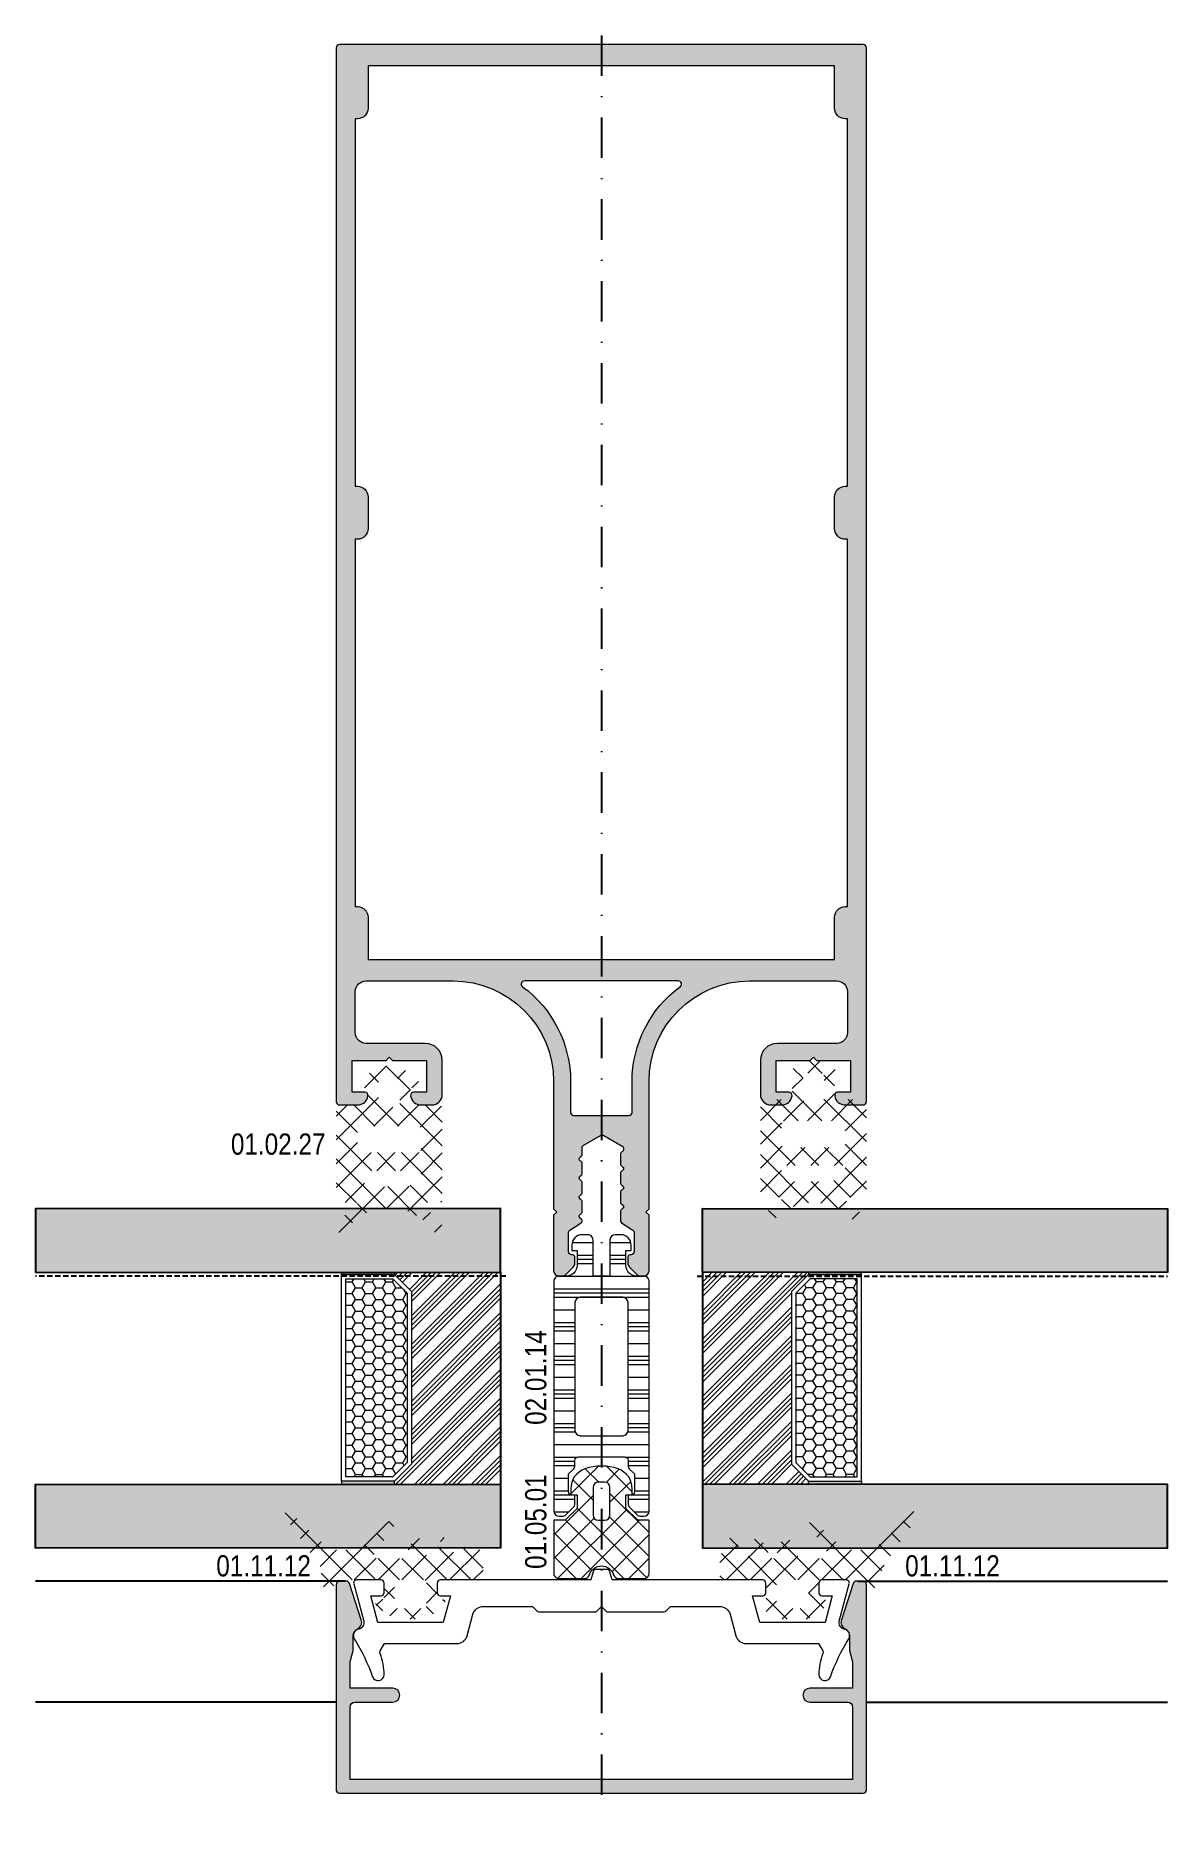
# Model space of a CAD drawing. Header units: millimetres. Extents: x 2641 to 2748, y 1210 to 1378.
import ezdxf

# ---------------------------------------------------------------- set-up
doc = ezdxf.new("R2010")
doc.units = ezdxf.units.MM
doc.linetypes.add('DASHDOT', pattern=[25.399999999999995, 12.7, -6.349999999999999, 0, -6.349999999999999])
doc.linetypes.add('DASHED', pattern=[0.75, 0.5, -0.25])
for name, color, linetype, lineweight in [('ATR-tr.', 252, 'Continuous', 20), ('epdm hatch', 253, 'Continuous', 9), ('Main_Line', 7, 'Continuous', 15), ('PVC_Hatch', 253, 'Continuous', 9), ('YAZI AKSESUAR', 8, 'Continuous', 20)]:
    doc.layers.add(name, color=color, linetype=linetype, lineweight=lineweight)
doc.layers.add('Açılım aksesuarı', color=252, linetype='Continuous')
doc.layers.add('PROFİL HATCH', color=7, linetype='Continuous')
doc.styles.add('arialnarrow', font='ARIALN.TTF')
pattern_1 = [(44.99999999999999, (-1354.26957618342, -1442.329655085805), (-1.347038418160373, 1.347038418160373), []), (44.99999999999999, (-1353.82056318342, -1442.329655085805), (-1.347038418160373, 1.347038418160373), []), (44.99999999999999, (-1353.37155018342, -1442.329655085805), (-1.347038418160373, 1.347038418160373), []), (44.99999999999999, (-1352.92253618342, -1442.329655085805), (-1.347038418160373, 1.347038418160373), [])]

msp = doc.modelspace()

# ---------------------------------------------------------------- texts
at = {"color": 252, "true_color": 0x939598, "style": 'arialnarrow'}
for s, p in [('02.01.14', (2689.139089749469, 1247.215222458494)), ('01.05.01', (2689.139089749469, 1233.629316601862))]:
    msp.add_text(s, height=2, rotation=90, dxfattribs=at).set_placement(p)
at = {"layer": 'YAZI AKSESUAR', "color": 8, "lineweight": -2, "style": 'arialnarrow'}
for s, p in [('01.02.27', (2659.392104575774, 1272.69533765405)), ('01.11.12', (2658.015005192054, 1232.921745881849)), ('01.11.12', (2722.981550794855, 1232.921745881849))]:
    msp.add_text(s, height=2, dxfattribs=at).set_placement(p)

# ---------------------------------------------------------------- blocks, each defined once
blk = doc.blocks.new('01.02.27')
at = {"layer": 'epdm hatch'}
h = blk.add_hatch(dxfattribs=at)
h.set_pattern_fill('ANSI37', color=256, scale=0.5, angle=-1.27e-14)
h.set_pattern_definition([(44.99999999999999, (-2648.9332735049, 4028.596076162783), (-1.122532015133643, 1.122532015133644), []), (134.9999999999999, (-2648.9332735049, 4028.596076162783), (-1.122532015133644, -1.122532015133643), [])])
edge = h.paths.add_edge_path()
edge.add_line((3.900000000000545, 0.9999999999995453), (2.506133619036972, 2.657450886987589))
edge.add_arc((2.199997961543431, 2.399999999999181), 0.4000000000001013, 40.06282681631955, 180)
edge.add_line((1.799997961542885, 2.399999999999181), (1.799997961542658, 1.999999999999545))
edge.add_line((1.799997961542885, 1.999999999999545), (0.1999999999998181, 1.999999999999545))
edge.add_line((0.1999999999998181, 1.999999999999545), (0.2000000000002728, 4.699999999854753))
edge.add_arc((-0.0999999999994543, 4.699999999853844), 0.2999999999997386, 1.737346e-10, 90.00000000000006)
edge.add_line((-0.0999999999994543, 4.999999999854026), (-8.699999999999363, 4.99999999985448))
edge.add_arc((-8.699999999999363, 4.699999999853844), 0.3000000000006822, 89.99999999999999, 179.9999999998263)
edge.add_line((-9, 4.699999999854753), (-9, 3.210940297826255))
edge.add_arc((-9.200000000017099, 3.210940297823526), 0.2000000000170762, -148.8089361195269, 7.815970093361102e-10, ccw=False)
edge.add_arc((-14.50375927095137, 2.2737e-12), 5.999999999998833, 31.19106387946671, 55.3255694485918)
edge.add_arc((-11.37474014883673, 4.523189066735994), 0.5000000000002374, 55.32556944867064, 235.3255694486278)
edge.add_arc((-14.50375927095137, -4.547e-13), 4.999999999999945, -55.32556944859732, 55.32556944859812, ccw=False)
edge.add_arc((-11.37474014883673, -4.523189066735085), 0.4999999999991155, 124.6744305514611, 304.6744305514101)
edge.add_arc((-14.50375927095274, 4.0927e-12), 6.000000000002659, 304.6744305513942, 328.8089361205148)
edge.add_arc((-9.200000000017099, -3.210940297821707), 0.2000000000167749, -1.3026806300331373e-09, 148.8089361192028, ccw=False)
edge.add_line((-9, -3.210940297826255), (-9, -4.699999999853844))
edge.add_arc((-8.699999999999363, -4.699999999853844), 0.300000000000648, 180, 269.9999999998263)
edge.add_line((-8.700000000000273, -4.999999999854935), (-0.1000000000003638, -4.999999999853571))
edge.add_arc((-0.1000000000003638, -4.699999999852934), 0.3000000000006822, 270, 359.9999999998263)
edge.add_line((0.2000000000002728, -4.699999999853844), (0.2000000000002728, -2.000000000000454))
edge.add_line((0.2000000000002728, -2.000000000000454), (1.799997961542885, -2.000000000000454))
edge.add_line((1.799997961542885, -2.000000000000454), (1.799997961543112, -2.40000000000009))
edge.add_arc((2.199997961543431, -2.40000000000009), 0.4000000000001013, 180, 319.9371731836805)
edge.add_line((2.506133619036972, -2.657450886988499), (3.900000000000545, -1.000000000000454))
edge.add_line((3.900000000000545, -1.000000000000454), (3.900000000000545, 0.9999999999995453))
edge = h.paths.add_edge_path(flags=16)
edge.add_line((2.400000000000545, 0.9999999999995453), (0.3000000000006366, 0.9999999999995453))
edge.add_arc((0.3000000000001819, 0.6999999999993634), 0.3, 89.99999999995656, 179.9999999998262)
edge.add_line((4.547e-13, 0.7000000000002728), (4.547e-13, -0.7000000000002728))
edge.add_arc((0.3000000000010914, -0.7000000000002728), 0.3000000000004206, 180, 269.9999999999565)
edge.add_line((0.3000000000006366, -1.000000000000454), (2.400000000000545, -1.000000000000454))
edge.add_arc((2.400000000000545, -0.7000000000002728), 0.2999999999997727, 269.9999999999999, 359.9999999998263)
edge.add_line((2.700000000000272, -0.7000000000011825), (2.700000000000272, 0.6999999999993634))
edge.add_arc((2.40000000000009, 0.6999999999993634), 0.3000000000001934, 0, 89.99999999991317)
edge = h.paths.add_edge_path(flags=16)
edge.add_line((-6.303759270951559, 2.999999999854935), (-6.752768909188944, 2.999999999854026))
edge.add_arc((-6.75276890917803, 2.69999999986112), 0.299999999993243, 90.0000000021278, 168.207019897735)
edge.add_arc((-9.200000000018463, 3.210940297824436), 2.200000000019005, 313.2945127495186, 348.2070198956545, ccw=False)
edge.add_arc((-14.50375927094774, 4.547e-13), 6.999999999996044, -13.294512750054196, 13.294512750044419, ccw=False)
edge.add_arc((-9.200000000022555, -3.210940297818069), 2.200000000021386, 11.79298010411378, 46.70548725036599, ccw=False)
edge.add_arc((-6.75276890917803, -2.699999999862029), 0.2999999999927512, 191.7929801024526, 269.9999999978721)
edge.add_line((-6.752768909188944, -2.999999999854935), (-6.303759270951559, -2.999999999854935))
edge.add_arc((-6.303759270952014, -2.699999999854753), 0.3000000000002274, 270.0000000000868, 360)
edge.add_line((-6.003759270951832, -2.699999999854753), (-6.003759270951832, 2.699999999854753))
edge.add_arc((-6.303759270952014, 2.699999999854753), 0.2999999999998525, 0, 89.99999999995653)
edge = h.paths.add_edge_path(flags=16)
edge.add_arc((-2.100000000000363, 2.699999999853844), 0.3000000000004206, 1.736583e-10, 89.99999999995653)
edge.add_line((-2.099999999999909, 2.999999999854935), (-4.000000000000454, 2.999999999854935))
edge.add_arc((-4.000000000000909, 2.699999999854753), 0.3000000000000455, 89.99999999995653, 180)
edge.add_line((-4.300000000000636, 2.699999999854753), (-4.300000000000181, -2.699999999853844))
edge.add_arc((-4, -2.699999999852934), 0.3000000000001934, 180.0000000001737, 269.9999999999132)
edge.add_line((-4.000000000000454, -2.999999999854026), (-2.099999999999909, -2.999999999854935))
edge.add_arc((-2.100000000000363, -2.699999999854753), 0.3000000000002274, 270.0000000000868, 360)
edge.add_line((-1.800000000000181, -2.699999999854753), (-1.799999999999727, 2.699999999854753))
blk = doc.blocks.new('01.11.12')
at = {"layer": 'epdm hatch'}
h = blk.add_hatch(dxfattribs=at)
h.set_pattern_fill('ANSI37', color=256, scale=0.5, angle=90)
h.set_pattern_definition([(135, (-4030.594639775126, -2604.333275173783), (-1.122532015133644, -1.122532015133644), []), (225, (-4030.594639775126, -2604.333275173783), (1.122532015133643, -1.122532015133644), [])])
edge = h.paths.add_edge_path(flags=16)
edge.add_arc((1.199999999999818, -2.399999999984174), 0.3, -90, 0, ccw=False)
edge.add_line((1.199999999999818, -2.699999999983447), (-1.199999999999818, -2.699999999983447))
edge.add_arc((-1.199999999999818, -2.399999999984174), 0.3, 180, 270, ccw=False)
edge.add_line((-1.5, -2.399999999984174), (-1.5, -0.3000000000001819))
edge.add_arc((-1.199999999999818, -0.3000000000001819), 0.3, 90, 180, ccw=False)
edge.add_line((-1.199999999999818, 9.095e-13), (1.199999999999818, -9.095e-13))
edge.add_arc((1.199999999999818, -0.3000000000001819), 0.3, 0, 90, ccw=False)
edge.add_line((1.5, -0.3000000000001819), (1.5, -2.399999999984174))
edge = h.paths.add_edge_path()
edge.add_line((5.317483498866749, 3.73446322646032), (4.765616011040037, 2.224264554931323))
edge.add_arc((4.48401931508215, 2.327721313172332), 0.29999999999979, 200.0736561446742, 339.82700277454995, ccw=False)
edge.add_line((4.202243666155482, 2.224752950692163), (3.650555131298006, 3.73446322646032))
edge.add_arc((3.264982094752667, 3.587438677003774), 0.412653346834456, 20.87256910000115, 153.6519777379621)
edge.add_line((2.895197341155835, 3.770583484904818), (2.110045599697059, 2.185296156377262))
edge.add_arc((1.845135303322877, 2.326088680588327), 0.2999999999990133, 200.172997225154, 332.01058644425234, ccw=False)
edge.add_line((1.563538607365444, 2.222631922349137), (1.008101814341443, 3.73446322646032))
edge.add_arc((0.6225287777961058, 3.587438677003774), 0.412653346834456, 20.87256910000115, 153.6519777379621)
edge.add_line((0.2527440241992735, 3.770583484904818), (-0.5324077172581383, 2.185296156375443))
edge.add_arc((-0.7973180136332303, 2.326088680590146), 0.2999999999997825, 269.99999999999994, 332.0105864437203, ccw=False)
edge.add_line((-0.7973180136332303, 2.026088680589055), (-3.119424572232674, 2.026088680589055))
edge.add_arc((-3.119424572233583, 2.326088680590146), 0.2999999999996985, 144.6816059277627, 270.0000000001737, ccw=False)
edge.add_line((-3.364210182516217, 2.499524562109399), (-1.595798163918516, 5.007296733360817))
edge.add_arc((-1.876658204196246, 5.205351515395705), 0.3436685305809106, 324.8095610865568, 493.612131284019)
edge.add_line((-2.113711428671194, 5.454176409001775), (-4.784359946923359, 2.909873732852247))
edge.add_arc((-4.993559196613205, 3.124898554510764), 0.2999999999994834, 270, 314.2132466520508, ccw=False)
edge.add_line((-4.993559196613205, 2.824898554511491), (-7.514754269689547, 2.824898554511491))
edge.add_arc((-7.514754269689547, 3.124898554510764), 0.2999999999992763, 225.8464527348068, 270, ccw=False)
edge.add_line((-7.723729360561264, 2.909655874275813), (-11.2990861239432, 6.380902857960791))
edge.add_arc((-11.53847999863683, 6.134329072509899), 0.3436685305817847, 45.84645273497129, 215.1488419986829)
edge.add_line((-11.81948375327465, 5.936478247917875), (-8.460278393089538, 1.16546290968381))
edge.add_arc((-8.70557616954784, 0.9927521663494189), 0.2999999999979044, 3.474269760772586e-10, 35.148841998898774, ccw=False)
edge.add_line((-8.405576169549931, 0.9927521663512379), (-8.405576169549931, -0.254257709398189))
edge.add_arc((-7.905576169583582, -0.254257709398189), 0.4999999999664625, 180, 269.9999999967692)
edge.add_line((-7.905576169611777, -0.7542577093636283), (-7.498253827610824, -0.7542577093636283))
edge.add_arc((-7.498253827610824, -0.4542577093643559), 0.2999999999998594, 270, 355.6276906174754)
edge.add_line((-7.199126913557847, -0.4771288547008226), (-7.199126913557847, -0.2771288547019139))
edge.add_arc((-6.899999999597639, -0.2999999998946805), 0.2999999998964831, 90.000000025534, 175.6276906434896, ccw=False)
edge.add_line((-6.899999999731335, 9.095e-13), (-2.5, -9.095e-13))
edge.add_line((-2.5, -9.095e-13), (-2.5, -1.800000000000181))
edge.add_line((-2.5, -1.800000000000181), (-2.900000000000545, -1.800000000000181))
edge.add_arc((-2.900000000000545, -2.199999999999818), 0.3999999999998919, 90, 234.2667560820658)
edge.add_line((-3.133604918727542, -2.524697924148313), (-1.5, -3.699999999983447))
edge.add_line((-1.5, -3.699999999983447), (1.5, -3.699999999983447))
edge.add_line((1.5, -3.699999999983447), (3.133604918727542, -2.524697924148313))
edge.add_arc((2.900000000000545, -2.199999999997999), 0.3999999999998919, 305.733243917782, 450)
edge.add_line((2.900000000000545, -1.800000000000181), (2.5, -1.800000000000181))
edge.add_line((2.5, -1.800000000000181), (2.500000000000909, -9.095e-13))
edge.add_line((2.500000000000909, -9.095e-13), (6.548445241278386, -9.095e-13))
edge.add_arc((6.548445241277477, 0.3000000000020009), 0.300000000001205, 270.0000000001737, 360)
edge.add_line((6.848445241278568, 0.3000000000020009), (6.848445241278568, 2.134353128255497))
edge.add_arc((6.548445241278386, 2.134353128253678), 0.3000000000002214, 3.473675e-10, 26.3480222622199)
edge.add_line((6.817279668358423, 2.267499854900052), (6.072841289008465, 3.770583484904818))
edge.add_arc((5.703056535411633, 3.587438677003774), 0.412653346834123, 26.34802226203792, 159.1274308999763)
blk = doc.blocks.new('spacer')
at = {"layer": 'ATR-tr.', "linetype": 'Continuous'}
h = blk.add_hatch(color=0, dxfattribs=at)
h.dxf.hatch_style = 1
h.paths.add_polyline_path([(5, 19.80000000000018), (5, 20.00000000000046), (0, 20.00000000000046), (0, 19.80000000000018)])
at = {"layer": 'ATR-tr.', "ltscale": 2}
h = blk.add_hatch(dxfattribs=at)
h.set_pattern_fill('HONEY', color=256, scale=0.2)
h.set_pattern_definition([(0, (-4024.927913069969, -2683.931792543037), (0.9525000000000002, 0.5499261290000002), [0.635, -1.27]), (120, (-4024.927913069969, -2683.931792543037), (-0.9524999979188383, 0.5499261326046782), [0.6349999999999997, -1.269999999999999]), (60, (-4024.927913069969, -2683.931792543037), (2.0811618e-09, 1.099852261604677), [-1.27, 0.635])])
h.paths.add_polyline_path([(6.200000000000727, 18.03431000000046), (5, 19.23431000000028), (4.834310000000186, 19.40000000000054), (0.4000000000005457, 19.40000000000054), (0.4000000000005457, 0.7064400000003852), (4.834310000000186, 0.7064400000003852), (5, 0.8713500000003477), (6.200000000000727, 2.065680000000156)])
at = {"layer": 'ATR-tr.', "linetype": 'Continuous'}
h = blk.add_hatch(color=0, dxfattribs=at)
h.dxf.hatch_style = 1
h.paths.add_polyline_path([(5, 0.3000000000001819), (0, 0.3000000000001819), (0, -4.547e-13), (5, 0.0021896912921875)])
for points in [[(5, 20.00000000000046), (5, 19.80000000000018), (0, 19.80000000000018), (0, 20.00000000000046), (5, 20.00000000000046)], [(0, 0), (5, 0), (5, 0.3000000000001819), (0, 0.3000000000001819), (0, 0)]]:
    blk.add_lwpolyline(points, dxfattribs=at)
at = {"layer": 'ATR-tr.', "color": 7, "linetype": 'Continuous'}
for points in [[(6.600000000000363, 1.900000000000545), (5, 0.3000000000001819), (0, 0.3000000000001819), (0, 19.80000000000018), (5, 19.80000000000018), (6.600000000000363, 18.20000000000027)], [(5, 0.8713500000003477), (4.834310000000186, 0.7064400000003844), (0.4000000000005457, 0.7064400000003844), (0.4000000000005457, 19.40000000000054), (4.834310000000186, 19.40000000000054), (5, 19.23431000000028), (6.200000000000727, 18.03431000000046), (6.200000000000727, 2.065680000000156)]]:
    blk.add_lwpolyline(points, close=True, dxfattribs=at)
blk = doc.blocks.new('E50 M 09')
h = blk.add_hatch(color=256)
h.dxf.hatch_style = 1
edge = h.paths.add_edge_path()
edge.add_line((-2.963931161499999, -109.81072709), (-1.892665996116988, -109.1089696366086))
edge.add_arc((-2.00225970296361, -108.9416698475639), 0.1999999999869771, 303.2277572537307, 372.2035037867317)
edge.add_arc((-2.099999999940054, -108.9628083044251), 0.3000000000445413, 12.20350380416363, 59.88626685206408)
edge.add_line((-1.949484572999949, -108.7032989476), (-2.001713382954335, -108.6730062378524))
edge.add_arc((-1.901369765008914, -108.4999999999629), 0.2000000000276088, 120.1137331585685, 239.8862668565685, ccw=False)
edge.add_line((-2.001713383000037, -108.3269937621), (-1.949484572968344, -108.2967010523784))
edge.add_arc((-2.099999999899951, -108.0371916956), 0.2999999999999245, 300.1137331510025, 360.0000000000027)
edge.add_line((-1.799999999900023, -108.0371916956), (-1.799999999900023, -107.1628083044))
edge.add_arc((-2.099999999934478, -107.1628083044166), 0.3000000000344549, 3.1781799e-09, 59.88626685217772)
edge.add_line((-1.949484572999949, -106.9032989476), (-2.001713382954335, -106.8730062378524))
edge.add_arc((-1.901369765008914, -106.6999999999629), 0.2000000000276088, 120.1137331585685, 239.8862668565685, ccw=False)
edge.add_line((-2.001713383000037, -106.5269937621), (-1.949484572968344, -106.4967010523784))
edge.add_arc((-2.099999999899963, -106.2371916956), 0.2999999999999308, 300.1137331510045, 360.0000000000055)
edge.add_line((-1.799999999900023, -106.2371916956), (-1.799999999900023, -105.3628083044))
edge.add_arc((-2.099999999934453, -105.3628083044166), 0.3000000000344301, 3.1808939e-09, 59.88626685218046)
edge.add_line((-1.949484572999949, -105.1032989476), (-2.001713382954335, -105.0730062378524))
edge.add_arc((-1.901369765008922, -104.8999999999629), 0.2000000000275924, 120.1137331585686, 239.8862668565685, ccw=False)
edge.add_line((-2.001713383000037, -104.7269937621), (-1.949484572968344, -104.6967010523784))
edge.add_arc((-2.099999999899951, -104.4371916956), 0.2999999999999245, 300.1137331510025, 360.0000000000027)
edge.add_line((-1.799999999900023, -104.4371916956), (-1.799999999900023, -103.5628083044))
edge.add_arc((-2.099999999934478, -103.5628083044166), 0.3000000000344549, 3.1781799e-09, 59.88626685217772)
edge.add_line((-1.949484572999949, -103.3032989476), (-2.001713382954335, -103.2730062378524))
edge.add_arc((-1.901369765008922, -103.0999999999629), 0.2000000000275924, 120.1137331585686, 239.8862668565685, ccw=False)
edge.add_line((-2.001713383000037, -102.9269937621), (-1.949484572968344, -102.8967010523784))
edge.add_arc((-2.099999999899938, -102.6371916956), 0.2999999999999183, 300.1137331510004, 360)
edge.add_line((-1.799999999900023, -102.6371916956), (-1.799999999900023, -102.0044097975))
edge.add_arc((-1.599999999914214, -102.0044097974879), 0.1999999999858097, 119.9985965998508, 180.0000000034442, ccw=False)
edge.add_line((-1.69999575739996, -101.8312022674), (-0.0641416760234961, -100.8867948972406))
edge.add_arc((0.0858519601650526, -101.1466061923748), 0.2999999999606085, 59.886337892502695, 119.9985965930112, ccw=False)
edge.add_line((0.2363670652999872, -100.887096649), (1.952568970739434, -101.8824909101822))
edge.add_arc((1.802053865578001, -102.1420004536015), 0.3000000000124414, -59.88626685250222, 59.8863378923939, ccw=False)
edge.add_line((1.952569292500015, -102.4015098104), (1.949484573168433, -102.4032989476214))
edge.add_arc((2.100000000100151, -102.6628083043999), 0.3000000000000294, 120.1137331510153, 180.0000000000163)
edge.add_line((1.800000000100112, -102.6628083044), (1.800000000100112, -103.5371916956))
edge.add_arc((2.100000000084544, -103.5371916956702), 0.2999999999844323, 179.9999999865925, 239.8862668355923)
edge.add_line((1.949484573099994, -103.7967010524), (2.001713383054379, -103.8269937621476))
edge.add_arc((1.901369765137955, -103.999999999987), 0.1999999999698145, -59.88626684143151, 59.88626685656851, ccw=False)
edge.add_line((2.001713383100081, -104.1730062378), (1.949484573168433, -104.2032989476214))
edge.add_arc((2.100000000100114, -104.4628083043999), 0.2999999999999987, 120.1137331510106, 180.0000000000108)
edge.add_line((1.800000000100112, -104.4628083044), (1.800000000100112, -105.3371916956))
edge.add_arc((2.100000000084544, -105.3371916956702), 0.2999999999844323, 179.9999999865925, 239.8862668355923)
edge.add_line((1.949484573099994, -105.5967010524), (2.001713383054379, -105.6269937621476))
edge.add_arc((1.901369765137963, -105.799999999987), 0.1999999999697981, -59.88626684143151, 59.88626685656851, ccw=False)
edge.add_line((2.001713383100081, -105.9730062378), (1.949484573168433, -106.0032989476214))
edge.add_arc((2.100000000100138, -106.2628083043999), 0.3000000000000232, 120.1137331510132, 180.0000000000135)
edge.add_line((1.800000000100112, -106.2628083044), (1.800000000100112, -107.1371916956))
edge.add_arc((2.100000000084544, -107.1371916956702), 0.2999999999844323, 179.9999999865925, 239.8862668355923)
edge.add_line((1.949484573099994, -107.3967010524), (2.001713383054379, -107.4269937621475))
edge.add_arc((1.901369765137955, -107.599999999987), 0.1999999999698145, -59.88626684143151, 59.88626685656851, ccw=False)
edge.add_line((2.001713383100081, -107.7730062378), (1.949484573168433, -107.8032989476214))
edge.add_arc((2.100000000100151, -108.0628083043999), 0.3000000000000294, 120.1137331510153, 180.0000000000163)
edge.add_line((1.800000000100112, -108.0628083044), (1.800000000099885, -108.9401623364))
edge.add_arc((2.000000000019694, -108.9401623364553), 0.1999999999198088, 179.9999999841593, 236.7667828223577)
edge.add_line((1.890390351100109, -109.1074516811), (2.96441447347604, -109.8111630092869))
edge.add_arc((2.800000000100094, -110.0620970263999), 0.2999999999999609, -1.0800249583553523e-11, 56.76678283818859, ccw=False)
edge.add_line((3.100000000100067, -110.0620970264), (3.100000000100067, -111.8411))
edge.add_arc((2.800000000100098, -111.8411), 0.2999999999999687, -89.99999999999733, 2.6716406864579767e-12, ccw=False)
edge.add_line((2.800000000100112, -112.1411), (2.700000000099976, -112.1410999999997))
edge.add_arc((2.700000000100279, -112.3411), 0.2000000000003439, 90.00000000008677, 179.9999999999878)
edge.add_line((2.50000000009993, -112.3411), (2.500000000075601, -112.9340051024))
edge.add_arc((2.999971334601644, -112.9340050978171), 0.4999713345260428, 180.000000525187, 225.0000005251915)
edge.add_line((2.646438216799992, -113.2875382221), (3.353561624824919, -113.9946616267751))
edge.add_arc((3.707095127897515, -113.6411281236989), 0.4999718748011189, 225.0000000002961, 270.0000000002917)
edge.add_line((3.707095127900061, -114.1410999985), (4.00000000009993, -114.1410999999999))
edge.add_arc((4.000000000099944, -113.6411), 0.4999999999999858, 269.9999999999984, 359.9999999999984)
edge.add_line((4.50000000009993, -113.6411), (4.50000000009993, -108.4))
edge.add_line((4.50000000009993, -108.4), (4.200000000099976, -108.1))
edge.add_line((4.200000000099976, -108.1), (4.50000000009993, -107.8))
edge.add_line((4.50000000009993, -107.8), (4.50000000009993, -95.80000000000003))
edge.add_arc((14.00000000009993, -95.80000000000003), 9.5, 90, 180, ccw=False)
edge.add_line((14.00000000009993, -86.30000000000003), (22.19999999999993, -86.30000000000003))
edge.add_arc((22.19999999999993, -87.30000000000003), 1, 0, 90, ccw=False)
edge.add_line((23.19999999999993, -87.30000000000003), (23.19999999999993, -91.2))
edge.add_arc((22.19999999999993, -91.2), 1, -90, 0, ccw=False)
edge.add_line((22.19999999999993, -92.2), (16.60000000000002, -92.20000000002325))
edge.add_arc((16.60000000003836, -93.79999999996168), 1.599999999938432, 90.00000000137298, 180.0000000013729)
edge.add_line((15.00000000009993, -93.80000000000003), (15.00000000009993, -96.9999999999))
edge.add_arc((16.00000000009993, -96.9999999999), 1, 180, 270)
edge.add_line((16.00000000009993, -97.99999999989998), (17.00000000009993, -97.99999999990001))
edge.add_arc((17.00000000012031, -96.99999999993865), 0.9999999999613606, 269.9999999988322, 351.786789293232)
edge.add_arc((17.69282032309995, -97.10000000000004), 0.3000000000000184, 351.7867892944065, 450.0000000000088)
edge.add_line((17.69282032309991, -96.80000000000003), (16.50000000009993, -96.80000000000003))
edge.add_line((16.50000000009993, -96.80000000000003), (16.50000000009993, -93.80000000000003))
edge.add_line((16.50000000009993, -93.80000000000003), (19.69999999999993, -93.80000000000003))
edge.add_line((19.69999999999993, -93.80000000000003), (20.00000000009993, -93.4999999999))
edge.add_line((20.00000000009993, -93.4999999999), (20.30000000010011, -93.80000000000003))
edge.add_line((20.30000000010011, -93.80000000000003), (23.50000000000012, -93.80000000000003))
edge.add_line((23.50000000000012, -93.80000000000003), (23.50000000000012, -96.80000000009998))
edge.add_line((23.50000000000012, -96.80000000009998), (22.30717967699991, -96.80000000010001))
edge.add_arc((22.30717967696657, -97.10000000008228), 0.2999999999822478, 89.99999999363212, 188.2132106992334)
edge.add_arc((23.00000000000014, -97.00000000000006), 0.9999999999999566, 188.213210705599, 269.9999999999982)
edge.add_line((23.00000000000011, -98.00000000000001), (24.69999999999993, -97.99999999998819))
edge.add_arc((24.70000000000593, -97.699999999994), 0.2999999999941849, 269.9999999988547, 359.9999999988547)
edge.add_line((25.00000000000011, -97.70000000000002), (25.00000000004673, 1.699999999900001))
edge.add_arc((24.69999999997333, 1.699999999926603), 0.3000000000733962, 359.9999999949193, 449.9999999949192)
edge.add_line((24.69999999999993, 2), (-24.69999999999993, 2))
edge.add_arc((-24.70000000000866, 1.699999999991263), 0.3000000000087368, 89.99999999833356, 179.9999999983335)
edge.add_line((-25.00000000001739, 1.699999999999988), (-25.00000000000011, -97.70000000000002))
edge.add_arc((-24.70000000002028, -97.69999999997965), 0.2999999999798319, 180.0000000038865, 270.0000000038865)
edge.add_line((-24.69999999999993, -97.99999999995948), (-23.00000000000011, -98.00000000000001))
edge.add_arc((-23.00000000000014, -97.00000000000006), 0.9999999999999573, 270.0000000000018, 351.7867892944009)
edge.add_arc((-22.30717967696657, -97.10000000008228), 0.2999999999822463, 351.7867893007666, 450.0000000063679)
edge.add_line((-22.30717967699991, -96.80000000010001), (-23.50000000000012, -96.80000000009998))
edge.add_line((-23.50000000000012, -96.80000000009998), (-23.50000000000012, -93.80000000009998))
edge.add_line((-23.50000000000012, -93.80000000009998), (-20.30000000000007, -93.80000000009998))
edge.add_line((-20.30000000000007, -93.80000000009998), (-20.00000000000011, -93.50000000000001))
edge.add_line((-20.00000000000011, -93.50000000000001), (-19.69999999999993, -93.80000000000003))
edge.add_line((-19.69999999999993, -93.80000000000003), (-16.50000000000011, -93.80000000000003))
edge.add_line((-16.50000000000011, -93.80000000000003), (-16.50000000000011, -96.80000000000003))
edge.add_line((-16.50000000000011, -96.80000000000003), (-17.69282032300009, -96.80000000000003))
edge.add_arc((-17.69282032300013, -97.10000000000004), 0.3000000000000114, 89.99999999999118, 188.2132107055935)
edge.add_arc((-16.99999999996276, -96.99999999998865), 1.000000000011371, 188.2132107034603, 269.9999999978598)
edge.add_line((-17.00000000000011, -98.00000000000001), (-16.00000000000011, -98.00000000000001))
edge.add_arc((-16.00000000000011, -97.00000000000001), 1, 270, 360)
edge.add_line((-15.00000000000011, -97.00000000000001), (-15.00000000000011, -93.80000000009998))
edge.add_arc((-16.60000000000299, -93.80000000009701), 1.600000000002879, 359.9999999998936, 449.9999999998936)
edge.add_line((-16.60000000000002, -92.20000000009414), (-22.19999999999993, -92.2))
edge.add_arc((-22.19999999999993, -91.2), 1, 180, 270, ccw=False)
edge.add_line((-23.19999999999993, -91.2), (-23.19999999999993, -87.30000000000003))
edge.add_arc((-22.19999999999993, -87.30000000000003), 1, 90, 180, ccw=False)
edge.add_line((-22.19999999999993, -86.30000000000003), (-14.00000000000011, -86.30000000000003))
edge.add_arc((-14.00000000000011, -95.80000000000003), 9.5, 0, 90, ccw=False)
edge.add_line((-4.500000000000113, -95.80000000000003), (-4.500000000000113, -107.8))
edge.add_line((-4.500000000000113, -107.8), (-4.199999999999931, -108.1))
edge.add_line((-4.199999999999931, -108.1), (-4.500000000000113, -108.4))
edge.add_line((-4.500000000000113, -108.4), (-4.500000000000113, -113.6411))
edge.add_arc((-4.000000000000085, -113.6411), 0.5000000000000285, 179.9999999999967, 269.9999999999968)
edge.add_line((-4.000000000000113, -114.1411), (-3.70709488570003, -114.1411))
edge.add_arc((-3.707094885687133, -113.6411287081947), 0.4999712918053092, 269.999999998522, 314.9959488227239)
edge.add_line((-3.353586792782493, -113.9946867951908), (-2.64658463259991, -113.2877846065))
edge.add_arc((-3.000385651949722, -112.9339334972015), 0.5003856201418535, 314.995944415999, 359.9999955917968)
edge.add_line((-2.500000031807871, -112.9339335357), (-2.500000000000113, -112.3411))
edge.add_arc((-2.699999999999957, -112.3410999999999), 0.1999999999998438, 359.9999999999675, 449.9999999998623)
edge.add_line((-2.699999999999477, -112.1411), (-2.800000000000068, -112.1411))
edge.add_arc((-2.800000000000054, -111.8411), 0.2999999999999687, 179.9999999999973, 269.99999999999727, ccw=False)
edge.add_line((-3.100000000000022, -111.8411), (-3.100000000000022, -110.0625264746))
edge.add_arc((-2.798983984227751, -110.0625264746515), 0.3010160157722712, 123.22775725828359, 179.9999999901866, ccw=False)
edge = h.paths.add_edge_path(flags=16)
edge.add_arc((-23.0000000000001, -40.65000000000004), 0.9999999999999857, 7.958078640513122e-13, 90.0000000000008, ccw=False)
edge.add_line((-22.00000000000011, -40.65000000000003), (-22.00000000000011, -43.65000000000003))
edge.add_arc((-23.00000000000011, -43.65000000000003), 1, -90, 0, ccw=False)
edge.add_line((-23.00000000000011, -44.65000000000003), (-23.19999999999993, -44.65000000000003))
edge.add_line((-23.19999999999993, -44.65000000000003), (-23.19999999999993, -79.30000000000003))
edge.add_line((-23.19999999999993, -79.30000000000003), (-23.00000000000011, -79.30000000000008))
edge.add_arc((-23.00000000000009, -80.30000000000005), 0.9999999999999715, 1.5916157281026244e-12, 90.00000000000159, ccw=False)
edge.add_line((-22.00000000000011, -80.30000000000003), (-22.00000000000011, -84.30000000000003))
edge.add_line((-22.00000000000011, -84.30000000000003), (21.99999999990007, -84.30000000000003))
edge.add_line((21.99999999990007, -84.30000000000003), (21.99999999987756, -80.30000000000003))
edge.add_arc((22.99999999993884, -80.30000000006132), 1.000000000061277, 89.99999999648912, 179.9999999964891, ccw=False)
edge.add_line((23.00000000000011, -79.30000000000003), (23.19999999999993, -79.30000000000003))
edge.add_line((23.19999999999993, -79.30000000000003), (23.19999999999993, -44.65000000000003))
edge.add_line((23.19999999999993, -44.65000000000003), (23.00000000000011, -44.65000000000009))
edge.add_arc((23.00000000000014, -43.65000000000006), 1.000000000000028, 179.9999999999984, 269.99999999999835, ccw=False)
edge.add_line((22.00000000000011, -43.65000000000003), (21.99999999999989, -40.65000000000003))
edge.add_arc((23, -40.65000000000014), 1.000000000000113, 89.99999999999352, 179.9999999999935, ccw=False)
edge.add_line((23.00000000000011, -39.65000000000003), (23.19999999999993, -39.65000000000003))
edge.add_line((23.19999999999993, -39.65000000000003), (23.19999999999993, -5))
edge.add_line((23.19999999999993, -5), (23.00000000000011, -4.999999999999971))
edge.add_arc((23.0000000000001, -3.999999999999985), 0.9999999999999857, 180.0000000000008, 270.0000000000008, ccw=False)
edge.add_line((22.00000000000011, -4), (22.00000000000011, 0))
edge.add_line((22.00000000000011, 0), (-22.00000000000011, 0))
edge.add_line((-22.00000000000011, 0), (-22.00000000000011, -4))
edge.add_arc((-23.00000000000011, -4), 1, -90, 0, ccw=False)
edge.add_line((-23.00000000000011, -5), (-23.19999999999993, -5))
edge.add_line((-23.19999999999993, -5), (-23.19999999999993, -24.02500000000003))
edge.add_line((-23.19999999999993, -24.02500000000003), (-23.19999999999993, -39.65000000000003))
edge.add_line((-23.19999999999993, -39.65000000000003), (-23.00000000000011, -39.65000000000006))
edge = h.paths.add_edge_path(flags=16)
edge.add_arc((14.00000000007355, -95.79999999992327), 11.09999999997603, 126.249015924796, 180.0000000003962, ccw=False)
edge.add_arc((7.259227910799905, -86.6064157348), 0.2999999999999743, 306.249015924392, 449.9999999999915)
edge.add_line((7.25922791079995, -86.30641573480001), (-7.25922791079995, -86.30641573479996))
edge.add_arc((-7.259227910825182, -86.60641573478867), 0.2999999999886995, 89.99999999518101, 233.7509840711836)
edge.add_arc((-14.0000000000001, -95.80000000000021), 11.10000000000011, 1.0231815394945443e-12, 53.750984076003874, ccw=False)
edge.add_line((-2.899999999999977, -95.80000000000003), (-2.899999999999977, -98.7))
edge.add_arc((-2.599999999999994, -98.70000000000005), 0.2999999999999829, 179.9999999999945, 269.9999999999945)
edge.add_line((-2.600000000000022, -99.00000000000001), (2.600000000100067, -99.00000000000001))
edge.add_arc((2.600000000100038, -98.70000000000005), 0.2999999999999829, 270.0000000000054, 360.0000000000055)
edge.add_line((2.900000000100021, -98.7), (2.90000000009752, -95.80000000000003))
at = {"layer": 'Main_Line', "linetype": 'Continuous'}
blk.add_lwpolyline([(-2.963931161499999, -109.81072709), (-1.892665996116988, -109.1089696366086, 0.310392228335516), (-1.806779109097419, -108.8993929340471, 0.2111102400643864), (-1.949484572999949, -108.7032989476), (-2.001713382954335, -108.6730062378524, -0.5760276813292698), (-2.001713383000037, -108.3269937621), (-1.949484572968344, -108.2967010523784, 0.2674173791455719), (-1.799999999900023, -108.0371916956), (-1.799999999900023, -107.1628083044, 0.2674173791455718), (-1.949484572999949, -106.9032989476), (-2.001713382954335, -106.8730062378524, -0.5760276813292698), (-2.001713383000037, -106.5269937621), (-1.949484572968344, -106.4967010523784, 0.2674173791455719), (-1.799999999900023, -106.2371916956), (-1.799999999900023, -105.3628083044, 0.2674173791455718), (-1.949484572999949, -105.1032989476), (-2.001713382954335, -105.0730062378524, -0.5760276813292698), (-2.001713383000037, -104.7269937621), (-1.949484572968344, -104.6967010523784, 0.2674173791455719), (-1.799999999900023, -104.4371916956), (-1.799999999900023, -103.5628083044, 0.2674173791455718), (-1.949484572999949, -103.3032989476), (-2.001713382954335, -103.2730062378524, -0.5760276813292698), (-2.001713383000037, -102.9269937621), (-1.949484572968344, -102.8967010523784, 0.2674173791455719), (-1.799999999900023, -102.6371916956), (-1.799999999900023, -102.0044097975, -0.2679557555930165), (-1.69999575739996, -101.8312022674), (-0.0641416760234961, -100.8867948972406, -0.2684742499343118), (0.2363670652999872, -100.887096649), (1.952568970739434, -101.8824909101822, -0.5760280941905425), (1.952569292500015, -102.4015098104), (1.949484573168433, -102.4032989476214, 0.2674173791455718), (1.800000000100112, -102.6628083044), (1.800000000100112, -103.5371916956, 0.2674173791455719), (1.949484573099994, -103.7967010524), (2.001713383054379, -103.8269937621476, -0.5760276813292698), (2.001713383100081, -104.1730062378), (1.949484573168433, -104.2032989476214, 0.2674173791455718), (1.800000000100112, -104.4628083044), (1.800000000100112, -105.3371916956, 0.2674173791455719), (1.949484573099994, -105.5967010524), (2.001713383054379, -105.6269937621476, -0.5760276813292698), (2.001713383100081, -105.9730062378), (1.949484573168433, -106.0032989476214, 0.2674173791455718), (1.800000000100112, -106.2628083044), (1.800000000100112, -107.1371916956, 0.2674173791455719), (1.949484573099994, -107.3967010524), (2.001713383054379, -107.4269937621475, -0.5760276813292698), (2.001713383100081, -107.7730062378), (1.949484573168433, -107.8032989476214, 0.2674173791455718), (1.800000000100112, -108.0628083044), (1.800000000099885, -108.9401623364, 0.2528846892657181), (1.890390351100109, -109.1074516811), (2.96441447347604, -109.8111630092869, -0.2528846892657182), (3.100000000100067, -110.0620970264), (3.100000000100067, -111.8411, -0.4142135623730951), (2.800000000100112, -112.1411), (2.700000000099976, -112.1410999999997, 0.4142135623725831), (2.50000000009993, -112.3411), (2.500000000075601, -112.9340051024, 0.1989123673796775), (2.646438216799992, -113.2875382221), (3.353561624824919, -113.9946616267751, 0.1989123673796385), (3.707095127900061, -114.1410999985), (4.00000000009993, -114.1410999999999, 0.4142135623730951), (4.50000000009993, -113.6411), (4.50000000009993, -108.4), (4.200000000099976, -108.1), (4.50000000009993, -107.8), (4.50000000009993, -95.80000000000003, -0.4142135623730951), (14.00000000009993, -86.30000000000003), (22.19999999999993, -86.30000000000003, -0.4142135623730951), (23.19999999999993, -87.30000000000003), (23.19999999999993, -91.2, -0.4142135623730951), (22.19999999999993, -92.2), (16.60000000000002, -92.20000000002325, 0.4142135623730951), (15.00000000009993, -93.80000000000003), (15.00000000009993, -96.9999999999, 0.4142135623730951), (16.00000000009993, -97.99999999989998), (17.00000000009993, -97.99999999990001, 0.372824693253498), (17.98974331868032, -97.14285714287718, 0.4568502517682288), (17.69282032309991, -96.80000000000003), (16.50000000009993, -96.80000000000003), (16.50000000009993, -93.80000000000003), (19.69999999999993, -93.80000000000003), (20.00000000009993, -93.4999999999), (20.30000000010011, -93.80000000000003), (23.50000000000012, -93.80000000000003), (23.50000000000012, -96.80000000009998), (22.30717967699991, -96.80000000010001, 0.4568502517682286), (22.01025668139903, -97.14285714292389, 0.3728246932534981), (23.00000000000011, -98.00000000000001), (24.69999999999993, -97.99999999998819, 0.4142135623730951), (25.00000000000011, -97.70000000000002), (25.00000000004673, 1.699999999900001, 0.4142135623730951), (24.69999999999993, 2), (-24.69999999999993, 2, 0.4142135623730951), (-25.00000000001739, 1.699999999999988), (-25.00000000000011, -97.70000000000002, 0.4142135623730951), (-24.69999999999993, -97.99999999995948), (-23.00000000000011, -98.00000000000001, 0.372824693253498), (-22.01025668139903, -97.14285714292389, 0.4568502517682288), (-22.30717967699991, -96.80000000010001), (-23.50000000000012, -96.80000000009998), (-23.50000000000012, -93.80000000009998), (-20.30000000000007, -93.80000000009998), (-20.00000000000011, -93.50000000000001), (-19.69999999999993, -93.80000000000003), (-16.50000000000011, -93.80000000000003), (-16.50000000000011, -96.80000000000003), (-17.69282032300009, -96.80000000000003, 0.4568502517682286), (-17.98974331858051, -97.14285714287718, 0.3728246932534981), (-17.00000000000011, -98.00000000000001), (-16.00000000000011, -98.00000000000001, 0.4142135623730951), (-15.00000000000011, -97.00000000000001), (-15.00000000000011, -93.80000000009998, 0.4142135623730951), (-16.60000000000002, -92.20000000009414), (-22.19999999999993, -92.2, -0.4142135623730951), (-23.19999999999993, -91.2), (-23.19999999999993, -87.30000000000003, -0.4142135623730951), (-22.19999999999993, -86.30000000000003), (-14.00000000000011, -86.30000000000003, -0.4142135623730951), (-4.500000000000113, -95.80000000000003), (-4.500000000000113, -107.8), (-4.199999999999931, -108.1), (-4.500000000000113, -108.4), (-4.500000000000113, -113.6411, 0.4142135623730951), (-4.000000000000113, -114.1411), (-3.70709488570003, -114.1411, 0.1988939914609858), (-3.353586792782493, -113.9946867951908), (-2.64658463259991, -113.2877846065, 0.1989307434275535), (-2.500000031807871, -112.9339335357), (-2.500000000000113, -112.3411, 0.4142135623725622), (-2.699999999999477, -112.1411), (-2.800000000000068, -112.1411, -0.4142135623730951), (-3.100000000000022, -111.8411), (-3.100000000000022, -110.0625264746, -0.2529100362135709), (-2.963931289201923, -109.8107268949593)], format="xyb", dxfattribs=at)
for points in [[(-23.00000000000011, -39.65000000000006, -0.4142135623730951), (-22.00000000000011, -40.65000000000003), (-22.00000000000011, -43.65000000000003, -0.4142135623730951), (-23.00000000000011, -44.65000000000003), (-23.19999999999993, -44.65000000000003), (-23.19999999999993, -79.30000000000003), (-23.00000000000011, -79.30000000000008, -0.4142135623730951), (-22.00000000000011, -80.30000000000003), (-22.00000000000011, -84.30000000000003), (21.99999999990007, -84.30000000000003), (21.99999999987756, -80.30000000000003, -0.4142135623730951), (23.00000000000011, -79.30000000000003), (23.19999999999993, -79.30000000000003), (23.19999999999993, -44.65000000000003), (23.00000000000011, -44.65000000000009, -0.4142135623730951), (22.00000000000011, -43.65000000000003), (21.99999999999989, -40.65000000000003, -0.4142135623730951), (23.00000000000011, -39.65000000000003), (23.19999999999993, -39.65000000000003), (23.19999999999993, -5), (23.00000000000011, -4.999999999999971, -0.4142135623730951), (22.00000000000011, -4), (22.00000000000011, 0), (-22.00000000000011, 0), (-22.00000000000011, -4, -0.4142135623730951), (-23.00000000000011, -5), (-23.19999999999993, -5), (-23.19999999999993, -24.02500000000003), (-23.19999999999993, -39.65000000000003)], [(2.90000000009752, -95.80000000000003, -0.2389298957609751), (7.436616649990014, -86.84835216283126, 0.7248837560842606), (7.25922791079995, -86.30641573480001), (-7.25922791079995, -86.30641573479996, 0.7248837560869412), (-7.436616650027303, -86.84835216279713, -0.2389298957628328), (-2.899999999999977, -95.80000000000003), (-2.899999999999977, -98.7, 0.4142135623730951), (-2.600000000000022, -99.00000000000001), (2.600000000100067, -99.00000000000001, 0.4142135623730951), (2.900000000100021, -98.7)]]:
    blk.add_lwpolyline(points, format="xyb", close=True, dxfattribs=at)
blk = doc.blocks.new('R50 P 01')
at = {"layer": 'PROFİL HATCH'}
h = blk.add_hatch(color=256, dxfattribs=at)
h.dxf.hatch_style = 1
h.paths.add_polyline_path([(15.49999999997089, 2.200000000006809, 0.4142135623636237), (15.19999999996798, 2.5), (1, 2.5), (0.7915679247289518, 3.277682364748784, 0.339418994941429), (0.5018000000291069, 3.499999999970896), (0, 3.5), (-0.5019000000029337, 3.5, 0.3395969521706863), (-0.7917789187904419, 3.277405352183507), (-1, 2.5), (-15.19999999999709, 2.5, 0.4142135623730951), (-15.5, 2.199999999997089), (-15.5, 1.300000000017462, 0.4142135623641219), (-15.20000000002164, 1.000000000029103), (-14.25, 1), (-14.91990000000805, -1.5), (-21.08019999999669, -1.5), (-21.75, 1), (-20.80000000003201, 1, 0.4142135623636236), (-20.5000000000291, 1.29999999999319), (-20.5, 2.199999999958265, 0.4142135623788171), (-20.79999999999927, 2.499999999970896), (-23.07309999999052, 2.5, 0.4931486490263599), (-23.36287694268958, 2.122351281451017), (-22.42044611464735, -1.394702562954591, -0.4421337743111848), (-22.90000862782017, -2.141609436496764, 0.0960562789301649), (-23.1138704307532, -2.221853419934461, 0.2174809948368521), (-23.35535540583078, -2.750780609465493), (-23.35535540584988, -2.960316510275276, 0.0398187577413699), (-23.31233148352203, -3.045476240909351, -0.0498242885724662), (-21.59028942686655, -6.630126122651461, 0.8305285721011653), (-20.50112376399647, -6.45028859021329, 0.1033140151195196), (-20.87695065207299, -4.440922690786919, -0.2310230937791977), (-20.86042380771051, -4.178473254822847), (-20.46869999999763, -3.5), (-13.63490000000547, -3.5, 0.3394659193822896), (-12.6689633500464, -2.758778647238102), (-12.1284000000096, -0.741199999963726, -0.339468379584122), (-11.16254907168695, 0), (-7.131300000008195, 0), (-6.5, 0), (-6.08793203436835, -0.4121320343389812, 0.1989123673968835), (-5.875799999990704, -0.5), (-0.5, -0.5), (0, 0), (0.5, -0.5), (5.87569999999323, -0.4999999999708962, 0.1989123673656866), (6.087832034333587, -0.4121320343384696), (6.5, 0), (11.16240000000016, -2.91038e-11, -0.3394260130294916), (12.12824796780114, -0.7410058329237473), (12.66898728765045, -2.758867982124399, 0.3394401335212562), (13.63489999997546, -3.5), (20.46859999999288, -3.5), (20.8592738157713, -4.176654648421219, -0.2328454558226991), (20.87680548422577, -4.441275100082862, 0.1032892632763332), (20.50110110916103, -6.450427971167584, 0.8303944444173611), (21.59013960105312, -6.63024919869025, -0.0498463816045372), (23.31231159774597, -3.045508864150463, 0.5304477809835575), (22.90000862778106, -2.141609436629778, -0.4421258458964803), (22.42044199508473, -1.394717937545067), (23.36277900246296, 2.122358968738751, 0.4931404041183027), (23.07299999998395, 2.5), (20.79999999998381, 2.499999999970896, 0.4142135623693456), (20.5, 2.199999999982537), (20.5, 1.30000000000291, 0.4142135623730951), (20.80000000000291, 1), (21.75, 1), (21.08009999999195, -1.5), (14.9198000000033, -1.5), (14.25, 1), (15.20000000000618, 1.000000000029103, 0.4142135623735934), (15.5, 1.300000000041734)], flags=17)
edge = h.paths.add_edge_path()
edge.add_line((-20.85940000001574, -4.176699999981792), (-20.46869999999763, -3.5))
edge.add_line((-20.46869999999763, -3.5), (-13.63490000000456, -3.5))
edge.add_arc((-13.63490000000547, -2.500000000000284), 0.9999999999997157, 270.0000000000212, 344.9999999989391)
edge.add_line((-12.66897417372092, -2.758819045120617), (-12.12840000001597, -0.741199999989476))
edge.add_arc((-11.16252453584457, -0.9999277197057381), 0.9999277200067659, 89.99859409837512, 165.0043077435556, ccw=False)
edge.add_line((-11.16250000000582, 0), (-7.131300000008195, 0))
edge.add_line((-7.131300000008195, 0), (-6.5, 0))
edge.add_line((-6.5, 0), (-6.087932034366531, -0.4121320343401749))
edge.add_arc((-5.875799999990704, -0.1999999999900979), 0.3000000000099023, 224.9999999965186, 269.9999999965205)
edge.add_line((-5.875800000008894, -0.5), (-0.5, -0.5))
edge.add_line((-0.5, -0.5), (0, 0))
edge.add_line((0, 0), (0.5, -0.5))
edge.add_line((0.5, -0.5), (5.87569999997504, -0.4999999999708962))
edge.add_arc((5.875699999991411, -0.1999999999755459), 0.2999999999953502, 269.9999999967702, 314.999999996772)
edge.add_line((6.087832034332677, -0.4121320343401749), (6.5, 0))
edge.add_line((6.5, 0), (11.16240000000107, -2.91038e-11))
edge.add_arc((11.16242453590348, -0.9999277196231446), 0.9999277198950677, 14.99569225325962, 90.00140590531458, ccw=False)
edge.add_line((12.12829999998121, -0.741199999989476), (12.66897417369091, -2.758819045120617))
edge.add_arc((13.63489999997546, -2.500000000000284), 0.9999999999997212, 195.0000000010608, 269.9999999999789)
edge.add_line((13.63489999997546, -3.5), (20.46859999999288, -3.5))
edge.add_line((20.46859999999288, -3.5), (20.85929999998189, -4.176699999981792))
edge.add_arc((20.59932759581352, -4.3267676200864), 0.3001765172909782, -22.3518416945206, 29.995451331118375, ccw=False)
edge.add_arc((25.49999999999818, -6.345499999954427), 4.999999999996341, 157.6096000003319, 181.2001000006618)
edge.add_arc((21.06242701046904, -6.438553635166783), 0.561451482619491, 181.1907151897138, 340.0569591994035)
edge.add_arc((40.38549360557044, -13.45381526608929), 19.99565917971379, 148.6322811315599, 160.0462198439792, ccw=False)
edge.add_arc((22.80002024080022, -2.733201210678771), 0.5999820870813548, 328.6330926324254, 440.4076347267007)
edge.add_arc((23.00000000001455, -1.550000000021668), 0.6000000000040818, 164.9999999986159, 260.4058999995306, ccw=False)
edge.add_line((22.42044450424055, -1.394708572945091), (23.36277774788232, 2.1223542864318))
edge.add_arc((23.0729999999885, 2.199999999986289), 0.3000000000136886, 344.999999996008, 449.999999997085)
edge.add_line((23.07300000000396, 2.5), (20.79999999998836, 2.499999999970896))
edge.add_arc((20.79999999998836, 2.199999999982537), 0.2999999999883585, 90, 180)
edge.add_line((20.5, 2.199999999982537), (20.5, 1.300000000017462))
edge.add_arc((20.80000000000291, 1.30000000000291), 0.3000000000029104, 179.9999999972208, 269.9999999972208)
edge.add_line((20.79999999998836, 1), (21.75, 1))
edge.add_line((21.75, 1), (21.08009999999195, -1.5))
edge.add_line((21.08009999999195, -1.5), (14.9198000000033, -1.5))
edge.add_line((14.9198000000033, -1.5), (14.25, 1))
edge.add_line((14.25, 1), (15.19999999998254, 1.000000000029103))
edge.add_arc((15.19999999999709, 1.300000000032014), 0.3000000000029104, 269.9999999972208, 359.9999999972208)
edge.add_line((15.5, 1.300000000017462), (15.49999999997089, 2.199999999982537))
edge.add_arc((15.19999999996798, 2.199999999997089), 0.3000000000029104, 359.9999999972208, 449.9999999972208)
edge.add_line((15.19999999998254, 2.5), (1, 2.5))
edge.add_line((1, 2.5), (0.7915777478774544, 3.277645713533274))
edge.add_arc((0.5018000000118265, 3.19999999998788), 0.2999999999830167, 15.00000000376331, 90.00000000268419)
edge.add_line((0.501799999998184, 3.499999999970896), (0, 3.5))
edge.add_line((0, 3.5), (-0.5019000000029337, 3.5))
edge.add_arc((-0.5018707868366619, 3.199913940729686), 0.300086060692254, 90.00557770380412, 164.9766599279307)
edge.add_line((-0.7917000000015832, 3.277700000006007), (-1, 2.5))
edge.add_line((-1, 2.5), (-15.20000000001164, 2.5))
edge.add_arc((-15.19999999999709, 2.199999999997089), 0.3000000000029104, 90.00000000277922, 180.0000000027791)
edge.add_line((-15.5, 2.199999999982537), (-15.5, 1.300000000017462))
edge.add_arc((-15.20000000001164, 1.300000000017462), 0.2999999999883585, 180, 270)
edge.add_line((-15.20000000001164, 1.000000000029103), (-14.25, 1))
edge.add_line((-14.25, 1), (-14.91990000000805, -1.5))
edge.add_line((-14.91990000000805, -1.5), (-21.08019999999669, -1.5))
edge.add_line((-21.08019999999669, -1.5), (-21.75, 1))
edge.add_line((-21.75, 1), (-20.80000000001746, 1))
edge.add_arc((-20.80000000003201, 1.30000000000291), 0.3000000000029104, 270.0000000027792, 360.0000000027792)
edge.add_line((-20.5000000000291, 1.300000000017462), (-20.5, 2.199999999982537))
edge.add_arc((-20.80000000000291, 2.199999999967985), 0.3000000000029104, 2.7792111e-09, 90.00000000277922)
edge.add_line((-20.80000000001746, 2.499999999970896), (-23.07310000000871, 2.5))
edge.add_arc((-23.07309999999416, 2.199999999986289), 0.3000000000137106, 90.00000000291764, 195.0000000039905)
edge.add_line((-23.36287774788889, 2.1223542864318), (-22.42044450424237, -1.394708572945091))
edge.add_arc((-23.00000000001546, -1.550000000021668), 0.6000000000041253, -80.40589999952749, 15.000000001383683, ccw=False)
edge.add_arc((-22.80002024083115, -2.733201210681443), 0.5999820870788879, 99.59236527040225, 211.3669073674189)
edge.add_arc((-40.39311773035388, -13.45692654118124), 20.00378854529773, 19.954601301828404, 31.363960887938617, ccw=False)
edge.add_arc((-21.0625000000091, -6.438500000133444), 0.5614999999414624, 199.954399988299, 358.7999000128446)
edge.add_arc((-25.49941640993348, -6.345327212580627), 4.999394589870593, 358.7973231991926, 382.3911167141937)
edge.add_arc((-20.59983740707867, -4.326627859364521), 0.2997583343981603, 149.9892526041476, 202.4136062095359, ccw=False)
at = {"layer": 'Main_Line', "ltscale": 5}
blk.add_lwpolyline([(-20.85940000001574, -4.176699999981792), (-20.46869999999763, -3.5), (-13.63490000000456, -3.5, 0.3394542588581105), (-12.66897417372092, -2.758819045120617), (-12.12840000001597, -0.741199999989476, -0.3394820622979806), (-11.16250000000582, 0), (-7.131300000008195, 0), (-6.5, 0), (-6.087932034366531, -0.4121320343401749, 0.1989123673796664), (-5.875800000008894, -0.5), (-0.5, -0.5), (0, 0), (0.5, -0.5), (5.87569999997504, -0.4999999999708962, 0.1989123673796661), (6.087832034332677, -0.4121320343401749), (6.5, 0), (11.16240000000107, -2.91038e-11, -0.3394820623314353), (12.12829999998121, -0.741199999989476), (12.66897417369182, -2.758819045120617, 0.3394542588581108), (13.63489999997546, -3.5), (20.46859999999288, -3.5), (20.85929999998189, -4.176699999981792, -0.2324648710617913), (20.87695065204662, -4.440922690846491, 0.103298053331502), (20.50109676539432, -6.450220824161078, 0.8307043827878265), (21.59020946454257, -6.630056764406617, -0.049843919047636), (23.31231589216622, -3.045501819724449, 0.5304482256696508), (22.8999996719358, -2.141607922880155, -0.4421261507684413), (22.42044450424055, -1.394708572945091), (23.36277774788323, 2.1223542864318, 0.4931454260371466), (23.07300000000396, 2.5), (20.79999999998836, 2.499999999970896, 0.4142135623730951), (20.5, 2.199999999982537), (20.5, 1.300000000017462, 0.4142135623730948), (20.79999999998836, 1), (21.75, 1), (21.08009999999195, -1.5), (14.9198000000033, -1.5), (14.25, 1), (15.19999999998254, 1.000000000029103, 0.4142135623730953), (15.5, 1.300000000017462), (15.49999999997089, 2.199999999982537, 0.4142135623730951), (15.19999999998254, 2.5), (1, 2.5), (0.7915777478774544, 3.277645713533274, 0.3394542588581247), (0.501799999998184, 3.499999999970896), (0, 3.5), (-0.5019000000029337, 3.5, 0.3393135479459893), (-0.7917000000015832, 3.277700000006007), (-1, 2.5), (-15.20000000001164, 2.5, 0.4142135623730948), (-15.5, 2.199999999982537), (-15.5, 1.300000000017462, 0.4142135623730951), (-15.20000000001164, 1.000000000029103), (-14.25, 1), (-14.91990000000805, -1.5), (-21.08019999999669, -1.5), (-21.75, 1), (-20.80000000001746, 1, 0.4142135623730951), (-20.5000000000291, 1.300000000017462), (-20.5, 2.199999999982537, 0.4142135623730951), (-20.80000000001746, 2.499999999970896), (-23.07310000000871, 2.5, 0.4931454260371466), (-23.36287774788889, 2.1223542864318), (-22.42044450424146, -1.394708572945091, -0.4421261507684327), (-22.8999996719358, -2.141607922880211, 0.5304482256849756), (-23.31231589219533, -3.045501819724449, -0.0498238892206887), (-21.59029008177459, -6.630124318849993, 0.8305514214930305), (-20.5011231668177, -6.450260148558299, 0.1033125773638531), (-20.87695065204753, -4.440922690846491, -0.2328193093823242), (-20.85940762114569, -4.176700000010896)], format="xyb", dxfattribs=at)
blk = doc.blocks.new('R50 P 03')
at = {"layer": 'PROFİL HATCH'}
h = blk.add_hatch(color=256, dxfattribs=at)
h.dxf.hatch_style = 1
edge = h.paths.add_edge_path()
edge.add_line((1.170038533615297, -11.40000000002328), (4.720038533603656, -11.40000000002328))
edge.add_arc((4.720038533603656, -10.75000000001455), 0.6500000000087311, 270, 450)
edge.add_line((4.720038533603656, -10.10000000000582), (0.6700385336152977, -10.10000000000582))
edge.add_line((0.6700385336152977, -10.10000000000582), (0.6700385337026092, -7.619615242321742))
edge.add_line((0.6700385337026092, -7.619615242321742), (0.9598162814945681, -6.538149964209878))
edge.add_arc((0.6700385338091924, -6.46050425027203), 0.2999999999108791, 344.9999999149478, 359.9999999149504)
edge.add_line((0.9700385337200714, -6.460504250717349), (0.9700385337200714, -5.137061261804774))
edge.add_arc((1.670038533563335, -5.137061261865778), 0.6999999998432638, 115.37693352020241, 179.9999999950067, ccw=False)
edge.add_arc((1.070038533167072, -3.872150197645776), 0.700000000464484, 295.3769335540522, 377.9999999779188)
edge.add_line((1.735778095098794, -3.655838301696348), (0.6152784211881226, -0.207294901687419))
edge.add_arc((0.3299614662985732, -0.3000000000014242), 0.3000000000014242, 18.00000000021705, 90.0000000002258)
edge.add_line((0.3299614662973909, 0), (-0.3299614662973909, 0))
edge.add_arc((-0.3299614662825405, -0.3000000000032088), 0.3000000000032088, 90.00000000283622, 180.0000000027222)
edge.add_line((-0.6299614662857494, -0.3000000000174623), (-0.6299614664021647, -19.70000000006985))
edge.add_arc((-0.3299614663844607, -19.70000000009871), 0.300000000017704, 179.9999999944877, 269.9999999943954)
edge.add_line((-0.3299614664138062, -20.00000000011642), (49.07003853360947, -20))
edge.add_arc((49.0700385336021, -19.70000000000426), 0.2999999999957339, 270.0000000014086, 359.9999999985914)
edge.add_line((49.37003853359783, -19.70000000001164), (49.37003853371425, -0.3000000000174623))
edge.add_arc((49.07003853369737, -0.3000000000168797), 0.3000000000168796, 359.9999999998888, 450.0000000001112)
edge.add_line((49.07003853369679, 0), (48.41011560121842, 0))
edge.add_arc((48.41011560121724, -0.3000000000014242), 0.3000000000014242, 89.99999999977474, 161.9999999997831)
edge.add_line((48.12479864632769, -0.207294901687419), (47.0042989723006, -3.655838301696348))
edge.add_arc((47.67003853371861, -3.872150197790681), 0.7000000000206903, 161.9999999978074, 244.6230664726194)
edge.add_arc((47.07003853306285, -5.137061262284398), 0.7000000006455731, 3.925771352442098e-08, 64.62306644353743, ccw=False)
edge.add_line((47.77003853370842, -5.137061261804774), (47.77003853370842, -6.460504250717349))
edge.add_arc((48.07003853367167, -6.46050425072871), 0.2999999999632337, 179.9999999978303, 194.9999999978314)
edge.add_line((47.78026078581752, -6.538149964238982), (48.07003853369678, -7.619615242321742))
edge.add_line((48.07003853369678, -7.619615242321742), (48.07003853369678, -10.10000000000582))
edge.add_line((48.07003853369678, -10.10000000000582), (44.02003853359201, -10.10000000000582))
edge.add_arc((44.02003853359201, -10.75000000001455), 0.6500000000087311, 90, 270)
edge.add_line((44.02003853359201, -11.40000000002328), (47.57003853360948, -11.40000000002328))
edge.add_arc((47.57003853360948, -11.90000000002328), 0.5, 0, 90, ccw=False)
edge.add_line((48.07003853360948, -11.90000000002328), (48.07003853360948, -18.70000000001164))
edge.add_line((48.07003853360948, -18.70000000001164), (25.6894316359103, -18.70000000001164))
edge.add_line((25.6894316359103, -18.70000000001164), (0.6700385336152977, -18.70000000001164))
edge.add_line((0.6700385336152977, -18.70000000001164), (0.6700385336152977, -11.90000000002328))
edge.add_arc((1.170038533615297, -11.90000000002328), 0.5, 90, 180, ccw=False)
at = {"layer": 'Main_Line', "ltscale": 0.5}
blk.add_lwpolyline([(1.170038533615297, -11.40000000002328), (4.720038533603656, -11.40000000002328, 0.9999999999999998), (4.720038533603656, -10.10000000000582), (0.6700385336152977, -10.10000000000582), (0.6700385337026092, -7.619615242321742), (0.9598162814945681, -6.538149964209878, 0.0655434628152498), (0.9700385337200714, -6.460504250717349), (0.9700385337200714, -5.137061261804774, -0.2896898633025757), (1.370038533685146, -4.504605729947797, 0.3769865181889296), (1.735778095098794, -3.655838301696348), (0.6152784211881226, -0.207294901687419, 0.3249196962329486), (0.3299614662973909, 0), (-0.3299614662973909, 0, 0.4142135623725124), (-0.6299614662857494, -0.3000000000174623), (-0.6299614664021647, -19.70000000006985, 0.4142135623726232), (-0.3299614664138062, -20.00000000011642), (49.07003853360947, -20, 0.4142135623586939), (49.37003853359783, -19.70000000001164), (49.37003853371425, -0.3000000000174623, 0.4142135623742326), (49.07003853369679, 0), (48.41011560121842, 0, 0.3249196962329486), (48.12479864632769, -0.207294901687419), (47.0042989723006, -3.655838301696348, 0.3769865184428137), (47.37003853368515, -4.504605729831382, -0.2896898629690303), (47.77003853370842, -5.137061261804774), (47.77003853370842, -6.460504250717349, 0.0655434628152434), (47.78026078581752, -6.538149964238982), (48.07003853369678, -7.619615242321742), (48.07003853369678, -10.10000000000582), (44.02003853359201, -10.10000000000582, 0.9999999999999998), (44.02003853359201, -11.40000000002328), (47.57003853360948, -11.40000000002328, -0.4142135623730951), (48.07003853360948, -11.90000000002328), (48.07003853360948, -18.70000000001164), (25.6894316359103, -18.70000000001164), (0.6700385336152977, -18.70000000001164), (0.6700385336152977, -11.90000000002328, -0.4142135623730951)], format="xyb", close=True, dxfattribs=at)
blk = doc.blocks.new('01.05.01')
at = {"layer": 'epdm hatch'}
h = blk.add_hatch(dxfattribs=at)
h.set_pattern_fill('ANSI37', color=256, scale=0.5, angle=-90)
h.set_pattern_definition([(315, (4048.611565116628, 2609.956288467979), (1.122532015133643, 1.122532015133644), []), (45, (4048.611565116628, 2609.956288467979), (-1.122532015133644, 1.122532015133643), [])])
edge = h.paths.add_edge_path()
edge.add_arc((-1.81899e-11, 5.500000000216459), 1.200000000232482, 197.1046351861538, 342.8953648138462, ccw=False)
edge.add_arc((-1.624807681095717, 4.999999999958163), 0.4999999999871869, 17.10463517701549, 90.00000000204894)
edge.add_line((-1.624807681113452, 5.49999999994543), (-3.999999999960891, 5.49999999994543))
edge.add_arc((-3.999999999961346, 4.999999999956799), 0.4999999999884573, 89.99999999998, 179.9999999999678)
edge.add_line((-4.499999999949523, 4.999999999957253), (-4.499999999949523, 0))
edge.add_line((-4.499999999949977, 0), (-3.417157287501595, 0))
edge.add_line((-3.41715728750114, 0), (-2.29999999999336, -1.117157287506415))
edge.add_line((-2.299999999993815, -1.117157287506415), (-2.299999999993815, -2.399999999957799))
edge.add_line((-2.299999999993815, -2.399999999957799), (-2.899999999965075, -2.399999999957799))
edge.add_line((-2.899999999965075, -2.399999999957799), (-2.899999999965075, -2.963044388098751))
edge.add_arc((-0.900000000006912, -2.963044388086473), 1.999999999957975, 180.0000000003501, 250.5662188831153)
edge.add_arc((0, -0.4121572875028506), 4.704999999946271, 250.5662188827961, 289.4337811172039)
edge.add_arc((0.9000000000064574, -2.963044388086473), 1.999999999958189, 289.4337811168891, 359.9999999996456)
edge.add_line((2.89999999996462, -2.963044388098751), (2.89999999996462, -2.399999999957799))
edge.add_line((2.89999999996462, -2.399999999957799), (2.29999999995698, -2.399999999957799))
edge.add_line((2.29999999995698, -2.399999999957799), (2.29999999995698, -1.117157287506415))
edge.add_line((2.299999999957435, -1.117157287506415), (3.41715728746476, 0))
edge.add_line((3.41715728746476, 0), (4.499999999949977, 0))
edge.add_line((4.499999999949977, 0), (4.499999999949977, 4.999999999957253))
edge.add_arc((3.999999999961346, 4.999999999956799), 0.499999999988404, 2.60551e-11, 90.00000000002605)
edge.add_line((3.999999999961346, 5.49999999994543), (1.624807681077527, 5.49999999994543))
edge.add_arc((1.624807681058427, 4.999999999959072), 0.4999999999861365, 89.99999999786218, 162.8953648230734)
edge = h.paths.add_edge_path(flags=16)
edge.add_arc((-0.3000000000038199, -3.099999999985357), 0.4999999999886314, 179.9999999999479, 269.9999999999479)
edge.add_line((-0.3000000000042746, -3.599999999973988), (0.3000000000038199, -3.599999999973988))
edge.add_arc((0.3000000000033651, -3.099999999985357), 0.4999999999886314, 270.0000000000521, 360.0000000000521)
edge.add_line((0.7999999999919964, -3.099999999984902), (0.7999999999919964, -0.4999999999877219))
edge.add_arc((0.3000000000042746, -0.4999999999881766), 0.4999999999879492, 2.60551e-11, 90.00000000002605)
edge.add_line((0.3000000000038199, 0), (-0.3000000000042746, 0))
edge.add_arc((-0.3000000000042746, -0.4999999999877219), 0.4999999999879492, 89.99999999997395, 179.9999999999739)
edge.add_line((-0.7999999999924512, -0.4999999999877219), (-0.7999999999924512, -3.099999999984902))
at = {"layer": 'Main_Line'}
for points in [[(1.146923069035437, 5.147058823486986, -0.7385489457477385), (-1.146923069071362, 5.147058823486986, 0.329244422295798), (-1.624807681113452, 5.49999999994543), (-3.999999999960891, 5.49999999994543, 0.4142135623730331), (-4.499999999949523, 4.999999999957253), (-4.499999999949977, 0), (-3.41715728750114, 0), (-2.299999999993815, -1.117157287506415), (-2.299999999993815, -2.399999999957799), (-2.899999999965075, -2.399999999957799), (-2.899999999965075, -2.963044388098751, 0.3180171180315052), (-1.565434380759143, -4.849097697180695, 0.1712365548905692), (1.565434380758688, -4.849097697180695, 0.3180171180314634), (2.89999999996462, -2.963044388098751), (2.89999999996462, -2.399999999957799), (2.29999999995698, -2.399999999957799), (2.299999999957435, -1.117157287506415), (3.41715728746476, 0), (4.499999999949977, 0), (4.499999999949977, 4.999999999957253, 0.4142135623730951), (3.999999999961346, 5.49999999994543), (1.624807681077527, 5.49999999994543, 0.3292444222966579)], [(-0.7999999999924512, -3.099999999984902, 0.4142135623730951), (-0.3000000000042746, -3.599999999973988), (0.3000000000038199, -3.599999999973988, 0.4142135623730951), (0.7999999999919964, -3.099999999984902), (0.7999999999919964, -0.4999999999877219, 0.4142135623730951), (0.3000000000038199, 0), (-0.3000000000038199, 0, 0.4142135623730951), (-0.7999999999924512, -0.4999999999877219)]]:
    blk.add_lwpolyline(points, format="xyb", close=True, dxfattribs=at)
blk = doc.blocks.new('02.01.14')
at = {"layer": 'PVC_Hatch'}
h = blk.add_hatch(dxfattribs=at)
h.set_pattern_fill('PLASTI', color=256, scale=0.5, angle=180)
h.set_pattern_definition([(180, (-3613.767183692982, -3169.073344159262), (-4e-16, -3.174999999999999), []), (180, (-3613.767183692982, -3169.470219159261), (-4e-16, -3.174999999999999), []), (180, (-3613.767183692982, -3169.867094159261), (-4e-16, -3.174999999999999), []), (180, (-3613.767183692982, -3171.057719159261), (-4e-16, -3.174999999999999), [])])
edge = h.paths.add_edge_path(flags=16)
edge.add_arc((1.999999999985448, -2.49999999999909), 0.5000000000000205, 2.3409e-12, 89.99999999999766)
edge.add_line((1.999999999985448, -1.99999999999909), (-2.000000000014551, -1.99999999999909))
edge.add_arc((-2.000000000014551, -2.49999999999909), 0.4999999999999645, 89.99999999999594, 180.000000000004)
edge.add_line((-2.500000000014551, -2.49999999999909), (-2.500000000014551, -14.55874327023321))
edge.add_arc((-2.000000000014551, -14.55874327023321), 0.5000000000000467, 180.0000000000053, 269.9999999999946)
edge.add_line((-2.000000000014551, -15.0587432702332), (1.999999999985448, -15.0587432702332))
edge.add_arc((1.999999999985448, -14.55874327023321), 0.4999999999999627, 269.9999999999958, 360.0000000000043)
edge.add_line((2.499999999985448, -14.55874327023321), (2.499999999985448, -2.49999999999909))
edge = h.paths.add_edge_path()
edge.add_arc((-3.707106781202128, -22.15874327023721), 0.5000000000019718, 269.9999999994546, 314.9999999994546)
edge.add_line((-3.353553390610613, -22.51229666083509), (-2.646446609418489, -21.80518987964297))
edge.add_arc((-3.000000000015916, -21.45163648905191), 0.5000000000014894, 315.0000000005225, 360.0000000005683)
edge.add_line((-2.500000000014551, -21.45163648904691), (-2.500000000014551, -20.65874327023903))
edge.add_line((-2.500000000014551, -20.65874327023903), (-2.80000000000291, -20.65874327023903))
edge.add_arc((-2.800000000017462, -20.35874327023612), 0.3000000000029104, 180.0000000028661, 270.0000000027792, ccw=False)
edge.add_line((-3.100000000020372, -20.35874327025112), (-3.100000000020372, -18.65874327023903))
edge.add_line((-3.100000000020372, -18.65874327023903), (-2.646446609418489, -18.20518987966625))
edge.add_arc((-3.000000000016825, -17.85163648907473), 0.5000000000022669, 315.0000000005593, 360.0000000005313)
edge.add_line((-2.500000000014551, -17.85163648907019), (-2.500000000014551, -17.35874327025112))
edge.add_arc((-2.199999999997089, -17.35874327025067), 0.300000000017576, 90.00000000002171, 180.0000000000652, ccw=False)
edge.add_line((-2.199999999997089, -17.05874327023321), (2.199999999997089, -17.05874327023321))
edge.add_arc((2.199999999982082, -17.35874327023657), 0.3000000000032514, -2.800902620947454e-09, 89.99999999715573, ccw=False)
edge.add_line((2.499999999985448, -17.35874327025112), (2.499999999985448, -17.85163648907019))
edge.add_arc((2.999999999986812, -17.85163648907519), 0.500000000001517, 179.9999999994329, 224.9999999994761)
edge.add_line((2.646446609389386, -18.20518987966625), (3.099999999991268, -18.65874327023903))
edge.add_line((3.099999999991268, -18.65874327023903), (3.099999999991268, -20.35874327025112))
edge.add_arc((2.800000000003365, -20.35874327025112), 0.2999999999879037, -90.0000000000868, 0, ccw=False)
edge.add_line((2.80000000000291, -20.65874327023903), (2.499999999985448, -20.65874327023903))
edge.add_line((2.499999999985448, -20.65874327023903), (2.499999999985448, -21.45163648904691))
edge.add_arc((2.999999999986812, -21.45163648905191), 0.500000000001517, 179.9999999994329, 224.9999999994761)
edge.add_line((2.646446609389386, -21.80518987964297), (3.35355339058151, -22.51229666083509))
edge.add_arc((3.707106781173024, -22.15874327023721), 0.5000000000019716, 225.0000000005454, 270.0000000005454)
edge.add_line((3.707106781177571, -22.65874327023903), (3.999999999985448, -22.65874327023903))
edge.add_arc((3.999999999985448, -22.15874327023903), 0.5, 270, 360)
edge.add_line((4.499999999985448, -22.15874327023903), (4.499999999985448, -0.4999999999990905))
edge.add_arc((3.999999999985902, -0.4999999999995453), 0.4999999999995453, 5.21102e-11, 90.00000000005213)
edge.add_line((3.999999999985448, 0), (3.30000000000291, 0))
edge.add_arc((3.300000000003365, 1.000000000000454), 1.00000000000034, 179.9999999999675, 269.99999999998045, ccw=False)
edge.add_line((2.30000000000291, 1.000000000000909), (2.30000000000291, 2.399999999995088))
edge.add_line((2.30000000000291, 2.399999999995088), (2.80000000000291, 2.399999999995088))
edge.add_line((2.80000000000291, 2.399999999995088), (2.80000000000291, 2.899999999995088))
edge.add_arc((1.80000000000291, 2.899999999995088), 1.000000000000227, 1.30276e-11, 89.99999999998697)
edge.add_line((1.80000000000291, 3.899999999995088), (1.30000000000291, 3.899999999995088))
edge.add_arc((1.30000000000291, 3.399999999995088), 0.5, 90, 180)
edge.add_line((0.8000000000029103, 3.399999999995088), (0.8000000000029103, 0))
edge.add_line((0.8000000000029103, 0), (-0.8000000000029103, 0))
edge.add_line((-0.8000000000029103, 0), (-0.8000000000029103, 3.399999999995088))
edge.add_arc((-1.30000000000291, 3.399999999995088), 0.4999999999998864, 359.999999999987, 450.000000000013)
edge.add_line((-1.30000000000291, 3.899999999995088), (-1.80000000000291, 3.899999999995088))
edge.add_arc((-1.80000000000291, 2.899999999995088), 1.000000000000113, 90.00000000000651, 179.9999999999935)
edge.add_line((-2.80000000000291, 2.899999999995088), (-2.80000000000291, 2.399999999995088))
edge.add_line((-2.80000000000291, 2.399999999995088), (-2.30000000000291, 2.399999999995088))
edge.add_line((-2.30000000000291, 2.399999999995088), (-2.30000000000291, 1.000000000000909))
edge.add_arc((-3.300000000003365, 1.000000000000454), 1.000000000000454, -89.99999999997391, 2.5977442419389263e-11, ccw=False)
edge.add_line((-3.30000000000291, 0), (-4.000000000014551, 0))
edge.add_arc((-4.000000000015006, -0.4999999999995453), 0.4999999999995453, 89.99999999994789, 179.9999999999479)
edge.add_line((-4.500000000014551, -0.4999999999990905), (-4.500000000014551, -22.15874327023903))
edge.add_arc((-4.000000000014551, -22.15874327023903), 0.5, 180, 270)
edge.add_line((-4.000000000014551, -22.65874327023903), (-3.707106781206675, -22.65874327023903))
at = {"layer": 'Main_Line'}
for points in [[(-3.707106781206675, -22.65874327023903, 0.198912367379658), (-3.353553390610613, -22.51229666083509), (-2.646446609418489, -21.80518987964297, 0.1989123673798656), (-2.500000000014551, -21.45163648904691), (-2.500000000014551, -20.65874327023903), (-2.80000000000291, -20.65874327023903, -0.4142135623726512), (-3.100000000020372, -20.35874327025112), (-3.100000000020372, -18.65874327023903), (-2.646446609418489, -18.20518987966625, 0.1989123673795313), (-2.500000000014551, -17.85163648907019), (-2.500000000014551, -17.35874327025112, -0.4142135623733169), (-2.199999999997089, -17.05874327023321), (2.199999999997089, -17.05874327023321, -0.414213562372873), (2.499999999985448, -17.35874327025112), (2.499999999985448, -17.85163648907019, 0.1989123673798538), (2.646446609389386, -18.20518987966625), (3.099999999991268, -18.65874327023903), (3.099999999991268, -20.35874327025112, -0.4142135623735391), (2.80000000000291, -20.65874327023903), (2.499999999985448, -20.65874327023903), (2.499999999985448, -21.45163648904691, 0.1989123673798538), (2.646446609389386, -21.80518987964297), (3.35355339058151, -22.51229666083509, 0.198912367379658), (3.707106781177571, -22.65874327023903), (3.999999999985448, -22.65874327023903, 0.4142135623730951), (4.499999999985448, -22.15874327023903), (4.499999999985448, -0.4999999999990905, 0.4142135623730951), (3.999999999985448, 0), (3.30000000000291, 0, -0.4142135623731618), (2.30000000000291, 1.000000000000909), (2.30000000000291, 2.399999999995088), (2.80000000000291, 2.399999999995088), (2.80000000000291, 2.899999999995088, 0.4142135623729619), (1.80000000000291, 3.899999999995088), (1.30000000000291, 3.899999999995088, 0.4142135623730951), (0.8000000000029103, 3.399999999995088), (0.8000000000029103, 0), (-0.8000000000029103, 0), (-0.8000000000029103, 3.399999999995088, 0.4142135623732284), (-1.30000000000291, 3.899999999995088), (-1.80000000000291, 3.899999999995088, 0.4142135623730284), (-2.80000000000291, 2.899999999995088), (-2.80000000000291, 2.399999999995088), (-2.30000000000291, 2.399999999995088), (-2.30000000000291, 1.000000000000909, -0.4142135623730951), (-3.30000000000291, 0), (-4.000000000014551, 0, 0.4142135623730951), (-4.500000000014551, -0.4999999999990905), (-4.500000000014551, -22.15874327023903, 0.4142135623730951), (-4.000000000014551, -22.65874327023903)], [(2.499999999985448, -2.49999999999909, 0.4142135623730712), (1.999999999985448, -1.99999999999909), (-2.000000000014551, -1.99999999999909, 0.4142135623731368), (-2.500000000014551, -2.49999999999909), (-2.500000000014551, -14.55874327023321, 0.4142135623730403), (-2.000000000014551, -15.0587432702332), (1.999999999985448, -15.0587432702332, 0.414213562373138), (2.499999999985448, -14.55874327023321)]]:
    blk.add_lwpolyline(points, format="xyb", close=True, dxfattribs=at)

# ---------------------------------------------------------------- hatches: boundary and pattern name
at = {"layer": 'ATR-tr.', "linetype": 'Continuous'}
h = msp.add_hatch(dxfattribs=at)
h.set_pattern_fill('ANSI34', color=256, scale=0.1, angle=-1.27e-14, style=0)
h.set_pattern_definition(pattern_1)
h.paths.add_polyline_path([(2684.826130995594, 1261.60834207631), (2674.826130995593, 1261.603962693725), (2674.826130995593, 1261.402137457231), (2676.426130995594, 1259.802137457231), (2676.426130995594, 1243.502137457231), (2674.826130995593, 1241.902137457231), (2674.826130995593, 1241.603962693725), (2684.826130995594, 1241.608342076309)])
h = msp.add_hatch(dxfattribs=at)
h.set_pattern_fill('ANSI34', color=256, scale=0.1, angle=-1.27e-14, style=0)
h.set_pattern_definition(pattern_1)
h.paths.add_polyline_path([(2703.857846872439, 1261.60834207631), (2713.857846872439, 1261.603962693725), (2713.857846872439, 1261.402137457231), (2712.257846872439, 1259.802137457231), (2712.257846872439, 1243.502137457231), (2713.857846872439, 1241.902137457231), (2713.857846872439, 1241.603962693725), (2703.857846872439, 1241.608342076309)])
at = {"layer": 'Açılım aksesuarı'}
h = msp.add_hatch(color=7, dxfattribs=at)
h.dxf.hatch_style = 1
h.set_gradient(color1=(255, 255, 255), color2=(147, 149, 152))
h.paths.add_polyline_path([(2640.971990123628, 1261.58913667023), (2684.826130995594, 1261.60834207631), (2684.826130995594, 1267.60834207631), (2640.971990123628, 1267.589136670229)])
h = msp.add_hatch(color=7, dxfattribs=at)
h.dxf.hatch_style = 1
h.set_gradient(color1=(255, 255, 255), color2=(147, 149, 152))
h.paths.add_polyline_path([(2747.711987744404, 1261.58913667023), (2703.857846872439, 1261.60834207631), (2703.857846872439, 1267.60834207631), (2747.711987744404, 1267.589136670229)])
h = msp.add_hatch(color=7, dxfattribs=at)
h.dxf.hatch_style = 1
h.set_gradient(color1=(255, 255, 255), color2=(147, 149, 152))
h.paths.add_polyline_path([(2684.826130995594, 1241.608342076309), (2684.826130995594, 1235.60834207631), (2640.971990123628, 1235.589136670229), (2640.971990123628, 1241.589136670229)])
h = msp.add_hatch(color=7, dxfattribs=at)
h.dxf.hatch_style = 1
h.set_gradient(color1=(255, 255, 255), color2=(147, 149, 152))
h.paths.add_polyline_path([(2703.857846872439, 1241.608342076309), (2703.857846872438, 1235.60834207631), (2747.711987744404, 1235.589136670229), (2747.711987744404, 1241.589136670229)])

# ---------------------------------------------------------------- linework, layer by layer
for p, q in [((2684.823503366546, 1261.608340925571), (2684.823503366546, 1241.60834092557)), ((2684.826130995594, 1261.60834207631), (2684.826130995594, 1241.608345912107)), ((2703.857846872439, 1261.60834207631), (2703.857846872439, 1241.608345912107)), ((2703.860474501486, 1261.608340925571), (2703.860474501486, 1241.60834092557))]:
    msp.add_line(p, q)
at = {"linetype": 'DASHED'}
for p, q in [((2685.323996013577, 1261.247971964336), (2640.971990123628, 1261.247971964336)), ((2703.359981854456, 1261.247971964336), (2747.711987744405, 1261.247971964336))]:
    msp.add_line(p, q, dxfattribs=at)
at = {"color": 252, "true_color": 0x939598}
for p, q in [((2670.162041659038, 1232.47541732248), (2640.971990123628, 1232.47541732248)), ((2718.521936208782, 1232.47541732248), (2747.711987744404, 1232.47541732248)), ((2669.357477888471, 1221.075417322938), (2640.971990123691, 1221.075417322511)), ((2719.326499979413, 1221.075417322938), (2747.711987744404, 1221.075417322512))]:
    msp.add_line(p, q, dxfattribs=at)
at = {"color": 252, "linetype": 'DASHDOT', "ltscale": 0.3, "true_color": 0x939598}
msp.add_lwpolyline([(2694.341988933209, 1378.240231066997), (2694.341988934016, 1210.475417322432)], dxfattribs=at)
for points in [[(2640.971990123628, 1261.58913667023), (2684.826130995594, 1261.60834207631), (2684.826130995594, 1267.60834207631), (2640.971990123628, 1267.589136670229)], [(2747.711987744404, 1261.58913667023), (2703.857846872439, 1261.60834207631), (2703.857846872439, 1267.60834207631), (2747.711987744404, 1267.589136670229)], [(2684.826130995594, 1241.608342076309), (2684.826130995594, 1235.60834207631), (2640.971990123628, 1235.589136670229), (2640.971990123628, 1241.589136670229)], [(2703.857846872439, 1241.608342076309), (2703.857846872438, 1235.60834207631), (2747.711987744404, 1235.589136670229), (2747.711987744404, 1241.589136670229)]]:
    msp.add_lwpolyline(points, close=True)

# ---------------------------------------------------------------- block references
for name, p in [('E50 M 09', (2694.326500426465, 1375.38913639643)), ('02.01.14', (2694.341988933223, 1261.247971964336)), ('spacer', (2669.826130995593, 1241.602137457231)), ('01.11.12', (2676.325063591707, 1232.589136670211)), ('R50 P 01', (2694.341988935061, 1230.089136670225)), ('R50 P 03', (2669.956461445765, 1232.47541732248))]:
    msp.add_blockref(name, p)
for name, p, rotation in [('01.02.27', (2674.326499979365, 1277.18913500133), 90), ('01.02.27', (2714.326500016615, 1277.689135001331), 90), ('01.05.01', (2694.341988933209, 1238.212149964406), 180)]:
    msp.add_blockref(name, p, dxfattribs=dict(rotation=rotation))
at = {"xscale": -1}
for name, p in [('spacer', (2718.857846872439, 1241.602137457231)), ('01.11.12', (2712.358914275425, 1232.589136670211))]:
    msp.add_blockref(name, p, dxfattribs=at)

msp.set_redraw_order([(e.dxf.handle, doc.entitydb.next_handle()) for e in msp.query("TEXT MTEXT ATTDEF DIMENSION ARC_DIMENSION")])  # texts and dimensions are drawn at this point

doc.saveas('drawing.dxf')
